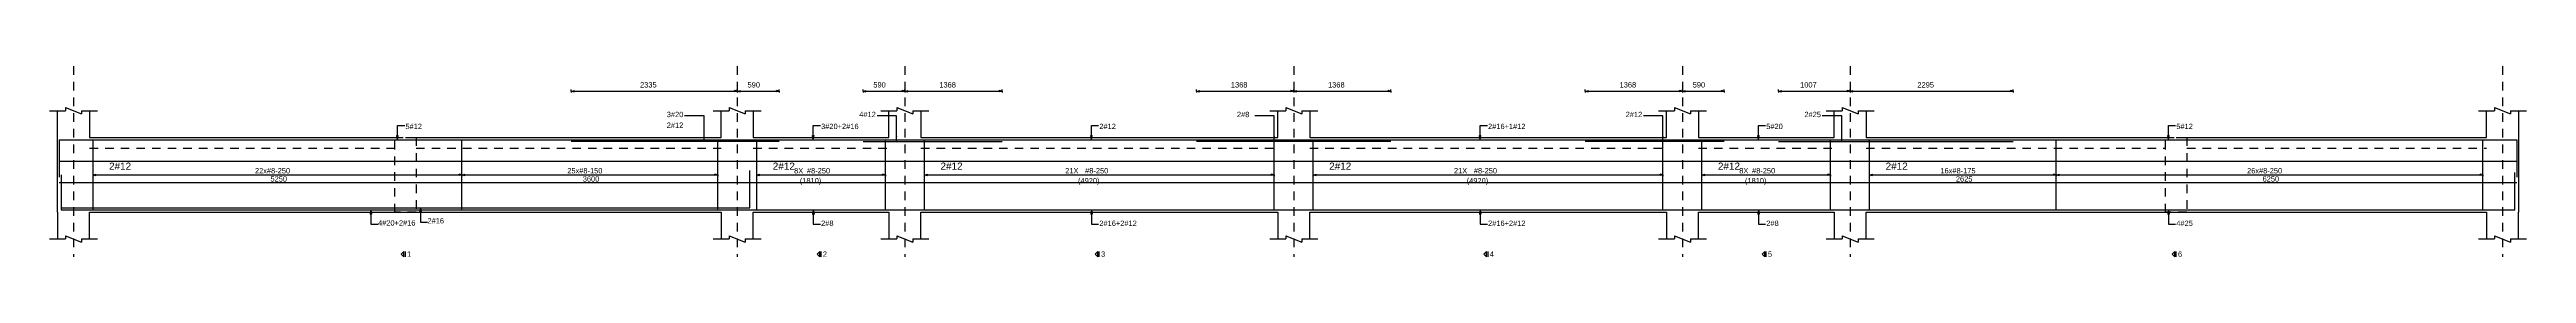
# Model space of a CAD drawing. Extents: x 0 to 98, y 3 to 248.
# Drawn here: x 0.66 to 35.52, y 149.89 to 152.57 of the extents above; entities that cross this region are included whole.
import ezdxf

# ---------------------------------------------------------------- set-up
doc = ezdxf.new("R2010")
doc.units = 0
doc.linetypes.add('ACAD_ISO02W100', pattern=[15, 12, -3])
for name, color, linetype in [('Axisline', 1, 'CONTINUOUS'), ('Beam_bottombarlabeling', 2, 'CONTINUOUS'), ('Beam_topbarsLabeling', 2, 'CONTINUOUS'), ('dim_all', 7, 'CONTINUOUS'), ('Extra_Topsteel_Labeling', 2, 'CONTINUOUS'), ('Extrabars', 7, 'CONTINUOUS'), ('Longsection', 2, 'CONTINUOUS'), ('main_botbars', 4, 'CONTINUOUS'), ('SecondaryBeam', 2, 'CONTINUOUS'), ('SectionLine', 4, 'CONTINUOUS'), ('Sidefacebar', 140, 'CONTINUOUS'), ('Slabline', 253, 'CONTINUOUS'), ('Stirrup_bar', 1, 'CONTINUOUS'), ('Stirrup_Dia_Spacing', 2, 'CONTINUOUS'), ('Stirrup_Length', 7, 'CONTINUOUS'), ('Stirrup_Numbers', 2, 'CONTINUOUS')]:
    doc.layers.add(name, color=color, linetype=linetype)
doc.styles.add('STRUDS_Arial', font='ARIAL.TTF', dxfattribs={"height": 0.04})

msp = doc.modelspace()

# ---------------------------------------------------------------- linework, layer by layer
at = {"layer": 'Axisline', "linetype": 'ACAD_ISO02W100', "ltscale": 0.01}
for p, q in [((1, 152.568), (1, 149.893)), ((10.34, 152.568), (10.34, 149.893)), ((12.7, 152.568), (12.7, 149.893)), ((18.17, 152.568), (18.17, 149.893)), ((23.64, 152.568), (23.64, 149.893)), ((26, 152.568), (26, 149.893)), ((35.18, 152.568), (35.18, 149.893))]:
    msp.add_line(p, q, dxfattribs=at)
at = {"layer": 'Beam_bottombarlabeling'}
for p, q in [((5.8805, 150.581), (5.8705, 150.521)), ((5.8805, 150.581), (5.8805, 150.381)), ((5.8805, 150.581), (5.8905, 150.521)), ((5.185, 150.551), (5.175, 150.491)), ((5.175, 150.491), (5.195, 150.491)), ((5.185, 150.551), (5.185, 150.351)), ((5.185, 150.551), (5.195, 150.491)), ((5.185, 150.351), (5.285, 150.351)), ((5.8705, 150.521), (5.8905, 150.521)), ((5.8805, 150.381), (5.9805, 150.381)), ((11.41, 150.551), (11.4, 150.491)), ((11.4, 150.491), (11.42, 150.491)), ((11.41, 150.551), (11.41, 150.351)), ((11.41, 150.551), (11.42, 150.491)), ((11.41, 150.351), (11.51, 150.351)), ((15.325, 150.551), (15.315, 150.491)), ((15.315, 150.491), (15.335, 150.491)), ((15.325, 150.551), (15.325, 150.351)), ((15.325, 150.551), (15.335, 150.491)), ((15.325, 150.351), (15.425, 150.351)), ((20.795, 150.551), (20.785, 150.491)), ((20.785, 150.491), (20.805, 150.491)), ((20.795, 150.551), (20.795, 150.351)), ((20.795, 150.551), (20.805, 150.491)), ((20.795, 150.351), (20.895, 150.351)), ((24.71, 150.551), (24.7, 150.491)), ((24.7, 150.491), (24.72, 150.491)), ((24.71, 150.551), (24.71, 150.351)), ((24.71, 150.551), (24.72, 150.491)), ((24.71, 150.351), (24.81, 150.351)), ((30.48, 150.551), (30.47, 150.491)), ((30.47, 150.491), (30.49, 150.491)), ((30.48, 150.551), (30.48, 150.351)), ((30.48, 150.551), (30.49, 150.491)), ((30.48, 150.351), (30.58, 150.351))]:
    msp.add_line(p, q, dxfattribs=at)
for points in [[(5.8805, 150.581), (5.8705, 150.521), (5.8805, 150.581), (5.8905, 150.521)], [(5.185, 150.551), (5.175, 150.491), (5.185, 150.551), (5.195, 150.491)], [(11.41, 150.551), (11.4, 150.491), (11.41, 150.551), (11.42, 150.491)], [(15.325, 150.551), (15.315, 150.491), (15.325, 150.551), (15.335, 150.491)], [(20.795, 150.551), (20.785, 150.491), (20.795, 150.551), (20.805, 150.491)], [(24.71, 150.551), (24.7, 150.491), (24.71, 150.551), (24.72, 150.491)], [(30.48, 150.551), (30.47, 150.491), (30.48, 150.551), (30.49, 150.491)]]:
    msp.add_solid(points, dxfattribs=at)
at = {"layer": 'Beam_topbarsLabeling'}
for p, q in [((5.56, 151.535), (5.56, 151.735)), ((5.56, 151.735), (5.66, 151.735)), ((11.41, 151.535), (11.41, 151.735)), ((11.41, 151.735), (11.51, 151.735)), ((15.325, 151.535), (15.325, 151.735)), ((15.325, 151.735), (15.425, 151.735)), ((20.795, 151.535), (20.795, 151.735)), ((20.795, 151.735), (20.895, 151.735)), ((24.71, 151.535), (24.71, 151.735)), ((24.71, 151.735), (24.81, 151.735)), ((30.48, 151.535), (30.48, 151.735)), ((30.48, 151.735), (30.58, 151.735)), ((5.56, 151.535), (5.55, 151.595)), ((5.55, 151.595), (5.57, 151.595)), ((5.56, 151.535), (5.57, 151.595)), ((5.56, 151.595), (5.565, 151.595)), ((11.41, 151.535), (11.4, 151.595)), ((11.4, 151.595), (11.42, 151.595)), ((11.41, 151.535), (11.42, 151.595)), ((11.41, 151.595), (11.415, 151.595)), ((15.325, 151.535), (15.315, 151.595)), ((15.315, 151.595), (15.335, 151.595)), ((15.325, 151.535), (15.335, 151.595)), ((15.325, 151.595), (15.33, 151.595)), ((20.795, 151.535), (20.785, 151.595)), ((20.785, 151.595), (20.805, 151.595)), ((20.795, 151.535), (20.805, 151.595)), ((20.795, 151.595), (20.8, 151.595)), ((24.71, 151.535), (24.7, 151.595)), ((24.7, 151.595), (24.72, 151.595)), ((24.71, 151.535), (24.72, 151.595)), ((24.71, 151.595), (24.715, 151.595)), ((30.48, 151.535), (30.47, 151.595)), ((30.47, 151.595), (30.49, 151.595)), ((30.48, 151.535), (30.49, 151.595)), ((30.48, 151.595), (30.485, 151.595))]:
    msp.add_line(p, q, dxfattribs=at)
for points in [[(5.56, 151.535), (5.55, 151.595), (5.56, 151.535), (5.57, 151.595)], [(11.41, 151.535), (11.4, 151.595), (11.41, 151.535), (11.42, 151.595)], [(15.325, 151.535), (15.315, 151.595), (15.325, 151.535), (15.335, 151.595)], [(20.795, 151.535), (20.785, 151.595), (20.795, 151.535), (20.805, 151.595)], [(24.71, 151.535), (24.7, 151.595), (24.71, 151.535), (24.72, 151.595)], [(30.48, 151.535), (30.47, 151.595), (30.48, 151.535), (30.49, 151.595)]]:
    msp.add_solid(points, dxfattribs=at)
at = {"layer": 'dim_all'}
for p, q in [((8.005, 152.218), (8.005, 152.238)), ((8.005, 152.218), (8.005, 152.238)), ((8.005, 152.218), (8.005, 152.23)), ((8.005, 152.218), (8.005, 152.23)), ((8.005, 152.218), (8.005, 152.23)), ((8.005, 152.218), (8.005, 152.23)), ((8.005, 152.218), (8.045, 152.228)), ((8.005, 152.218), (8.045, 152.228)), ((8.005, 152.218), (8.005, 152.198)), ((8.005, 152.218), (8.045, 152.208)), ((8.005, 152.218), (8.005, 152.205)), ((8.005, 152.218), (8.005, 152.205)), ((8.005, 152.218), (10.93, 152.218)), ((8.005, 152.218), (8.005, 152.198)), ((8.005, 152.218), (8.045, 152.208)), ((8.005, 152.218), (8.005, 152.205)), ((8.005, 152.218), (8.005, 152.205)), ((8.005, 152.218), (10.93, 152.218)), ((8.045, 152.208), (8.045, 152.228)), ((8.045, 152.208), (8.045, 152.228)), ((10.34, 152.218), (10.3, 152.228)), ((10.3, 152.208), (10.3, 152.228)), ((10.34, 152.218), (10.3, 152.228)), ((10.3, 152.208), (10.3, 152.228)), ((10.34, 152.218), (10.3, 152.228)), ((10.3, 152.208), (10.3, 152.228)), ((10.34, 152.218), (10.3, 152.228)), ((10.3, 152.208), (10.3, 152.228)), ((10.34, 152.218), (10.3, 152.208)), ((10.34, 152.218), (10.3, 152.208)), ((10.34, 152.218), (10.3, 152.208)), ((10.34, 152.218), (10.3, 152.208)), ((10.34, 152.218), (10.34, 152.238)), ((10.34, 152.218), (10.34, 152.238)), ((10.34, 152.218), (10.34, 152.238)), ((10.34, 152.218), (10.34, 152.238)), ((10.34, 152.218), (10.34, 152.238)), ((10.34, 152.218), (10.34, 152.238)), ((10.34, 152.218), (10.34, 152.238)), ((10.34, 152.218), (10.34, 152.238)), ((10.34, 152.218), (10.34, 152.23)), ((10.34, 152.218), (10.34, 152.23)), ((10.34, 152.218), (10.34, 152.23)), ((10.34, 152.218), (10.34, 152.23)), ((10.34, 152.218), (10.34, 152.23)), ((10.34, 152.218), (10.34, 152.23)), ((10.34, 152.218), (10.34, 152.23)), ((10.34, 152.218), (10.34, 152.23)), ((10.34, 152.218), (10.38, 152.228)), ((10.34, 152.218), (10.38, 152.228)), ((10.34, 152.218), (10.38, 152.228)), ((10.34, 152.218), (10.38, 152.228)), ((10.34, 152.218), (10.34, 152.198)), ((10.34, 152.218), (10.38, 152.208)), ((10.34, 152.218), (10.34, 152.198)), ((10.34, 152.218), (10.34, 152.205)), ((10.34, 152.218), (10.34, 152.205)), ((10.34, 152.218), (10.34, 152.205)), ((10.34, 152.218), (10.34, 152.205)), ((10.34, 152.218), (10.34, 152.218)), ((10.34, 152.218), (10.34, 152.198)), ((10.34, 152.218), (10.38, 152.208)), ((10.34, 152.218), (10.34, 152.198)), ((10.34, 152.218), (10.34, 152.198)), ((10.34, 152.218), (10.38, 152.208)), ((10.34, 152.218), (10.34, 152.198)), ((10.34, 152.218), (10.34, 152.205)), ((10.34, 152.218), (10.34, 152.205)), ((10.34, 152.218), (10.34, 152.205)), ((10.34, 152.218), (10.34, 152.205)), ((10.34, 152.218), (10.34, 152.218)), ((10.34, 152.218), (10.34, 152.198)), ((10.34, 152.218), (10.38, 152.208)), ((10.34, 152.218), (10.34, 152.198)), ((10.38, 152.208), (10.38, 152.228)), ((10.38, 152.208), (10.38, 152.228)), ((10.38, 152.208), (10.38, 152.228)), ((10.38, 152.208), (10.38, 152.228)), ((10.93, 152.218), (10.89, 152.228)), ((10.89, 152.208), (10.89, 152.228)), ((10.93, 152.218), (10.89, 152.228)), ((10.89, 152.208), (10.89, 152.228)), ((10.93, 152.218), (10.89, 152.208)), ((10.93, 152.218), (10.89, 152.208)), ((10.93, 152.218), (10.93, 152.238)), ((10.93, 152.218), (10.93, 152.238)), ((10.93, 152.218), (10.93, 152.23)), ((10.93, 152.218), (10.93, 152.23)), ((10.93, 152.218), (10.93, 152.23)), ((10.93, 152.218), (10.93, 152.23)), ((10.93, 152.218), (10.93, 152.198)), ((10.93, 152.218), (10.93, 152.205)), ((10.93, 152.218), (10.93, 152.205)), ((10.93, 152.218), (10.93, 152.198)), ((10.93, 152.218), (10.93, 152.205)), ((10.93, 152.218), (10.93, 152.205)), ((12.11, 152.218), (12.11, 152.238)), ((12.11, 152.218), (12.11, 152.23)), ((12.11, 152.218), (12.11, 152.23)), ((12.11, 152.218), (12.15, 152.228)), ((12.11, 152.218), (12.11, 152.198)), ((12.11, 152.218), (12.15, 152.208)), ((12.11, 152.218), (12.11, 152.205)), ((12.11, 152.218), (12.11, 152.205)), ((12.11, 152.218), (14.0675, 152.218)), ((12.15, 152.208), (12.15, 152.228)), ((12.7, 152.218), (12.66, 152.228)), ((12.66, 152.208), (12.66, 152.228)), ((12.7, 152.218), (12.66, 152.228)), ((12.66, 152.208), (12.66, 152.228)), ((12.7, 152.218), (12.66, 152.208)), ((12.7, 152.218), (12.66, 152.208)), ((12.7, 152.218), (12.7, 152.238)), ((12.7, 152.218), (12.7, 152.238)), ((12.7, 152.218), (12.7, 152.238)), ((12.7, 152.218), (12.7, 152.238)), ((12.7, 152.218), (12.7, 152.23)), ((12.7, 152.218), (12.7, 152.23)), ((12.7, 152.218), (12.7, 152.23)), ((12.7, 152.218), (12.7, 152.23)), ((12.7, 152.218), (12.74, 152.228)), ((12.7, 152.218), (12.74, 152.228)), ((12.7, 152.218), (12.7, 152.198)), ((12.7, 152.218), (12.74, 152.208)), ((12.7, 152.218), (12.7, 152.198)), ((12.7, 152.218), (12.7, 152.205)), ((12.7, 152.218), (12.7, 152.205)), ((12.7, 152.218), (12.7, 152.205)), ((12.7, 152.218), (12.7, 152.205)), ((12.7, 152.218), (12.7, 152.218)), ((12.7, 152.218), (12.7, 152.198)), ((12.7, 152.218), (12.74, 152.208)), ((12.7, 152.218), (12.7, 152.198)), ((12.74, 152.208), (12.74, 152.228)), ((12.74, 152.208), (12.74, 152.228)), ((14.0675, 152.218), (14.0275, 152.228)), ((14.0275, 152.208), (14.0275, 152.228)), ((14.0675, 152.218), (14.0275, 152.208)), ((14.0675, 152.218), (14.0675, 152.238)), ((14.0675, 152.218), (14.0675, 152.23)), ((14.0675, 152.218), (14.0675, 152.23)), ((14.0675, 152.218), (14.0675, 152.198)), ((14.0675, 152.218), (14.0675, 152.205)), ((14.0675, 152.218), (14.0675, 152.205)), ((16.8025, 152.218), (16.8025, 152.238)), ((16.8025, 152.218), (16.8025, 152.23)), ((16.8025, 152.218), (16.8025, 152.23)), ((16.8025, 152.218), (16.8425, 152.228)), ((16.8025, 152.218), (16.8025, 152.198)), ((16.8025, 152.218), (16.8425, 152.208)), ((16.8025, 152.218), (16.8025, 152.205)), ((16.8025, 152.218), (16.8025, 152.205)), ((16.8025, 152.218), (19.5375, 152.218)), ((16.8425, 152.208), (16.8425, 152.228)), ((18.17, 152.218), (18.13, 152.228)), ((18.13, 152.208), (18.13, 152.228)), ((18.17, 152.218), (18.13, 152.228)), ((18.13, 152.208), (18.13, 152.228)), ((18.17, 152.218), (18.13, 152.208)), ((18.17, 152.218), (18.13, 152.208)), ((18.17, 152.218), (18.17, 152.238)), ((18.17, 152.218), (18.17, 152.238)), ((18.17, 152.218), (18.17, 152.238)), ((18.17, 152.218), (18.17, 152.238)), ((18.17, 152.218), (18.17, 152.23)), ((18.17, 152.218), (18.17, 152.23)), ((18.17, 152.218), (18.17, 152.23)), ((18.17, 152.218), (18.17, 152.23)), ((18.17, 152.218), (18.21, 152.228)), ((18.17, 152.218), (18.21, 152.228)), ((18.17, 152.218), (18.17, 152.198)), ((18.17, 152.218), (18.21, 152.208)), ((18.17, 152.218), (18.17, 152.198)), ((18.17, 152.218), (18.17, 152.205)), ((18.17, 152.218), (18.17, 152.205)), ((18.17, 152.218), (18.17, 152.205)), ((18.17, 152.218), (18.17, 152.205)), ((18.17, 152.218), (18.17, 152.218)), ((18.17, 152.218), (18.17, 152.198)), ((18.17, 152.218), (18.21, 152.208)), ((18.17, 152.218), (18.17, 152.198)), ((18.21, 152.208), (18.21, 152.228)), ((18.21, 152.208), (18.21, 152.228)), ((19.5375, 152.218), (19.4975, 152.228)), ((19.4975, 152.208), (19.4975, 152.228)), ((19.5375, 152.218), (19.4975, 152.208)), ((19.5375, 152.218), (19.5375, 152.238)), ((19.5375, 152.218), (19.5375, 152.23)), ((19.5375, 152.218), (19.5375, 152.23)), ((19.5375, 152.218), (19.5375, 152.198)), ((19.5375, 152.218), (19.5375, 152.205)), ((19.5375, 152.218), (19.5375, 152.205)), ((22.2725, 152.218), (22.2725, 152.238)), ((22.2725, 152.218), (22.2725, 152.23)), ((22.2725, 152.218), (22.2725, 152.23)), ((22.2725, 152.218), (22.3125, 152.228)), ((22.2725, 152.218), (22.2725, 152.198)), ((22.2725, 152.218), (22.3125, 152.208)), ((22.2725, 152.218), (22.2725, 152.205)), ((22.2725, 152.218), (22.2725, 152.205)), ((22.2725, 152.218), (24.23, 152.218)), ((22.3125, 152.208), (22.3125, 152.228)), ((23.64, 152.218), (23.6, 152.228)), ((23.6, 152.208), (23.6, 152.228)), ((23.64, 152.218), (23.6, 152.228)), ((23.6, 152.208), (23.6, 152.228)), ((23.64, 152.218), (23.6, 152.208)), ((23.64, 152.218), (23.6, 152.208)), ((23.64, 152.218), (23.64, 152.238)), ((23.64, 152.218), (23.64, 152.238)), ((23.64, 152.218), (23.64, 152.238)), ((23.64, 152.218), (23.64, 152.238)), ((23.64, 152.218), (23.64, 152.23)), ((23.64, 152.218), (23.64, 152.23)), ((23.64, 152.218), (23.64, 152.23)), ((23.64, 152.218), (23.64, 152.23)), ((23.64, 152.218), (23.68, 152.228)), ((23.64, 152.218), (23.68, 152.228)), ((23.64, 152.218), (23.64, 152.198)), ((23.64, 152.218), (23.68, 152.208)), ((23.64, 152.218), (23.64, 152.198)), ((23.64, 152.218), (23.64, 152.205)), ((23.64, 152.218), (23.64, 152.205)), ((23.64, 152.218), (23.64, 152.205)), ((23.64, 152.218), (23.64, 152.205)), ((23.64, 152.218), (23.64, 152.218)), ((23.64, 152.218), (23.64, 152.198)), ((23.64, 152.218), (23.68, 152.208)), ((23.64, 152.218), (23.64, 152.198)), ((23.68, 152.208), (23.68, 152.228)), ((23.68, 152.208), (23.68, 152.228)), ((24.23, 152.218), (24.19, 152.228)), ((24.19, 152.208), (24.19, 152.228)), ((24.23, 152.218), (24.19, 152.208)), ((24.23, 152.218), (24.23, 152.238)), ((24.23, 152.218), (24.23, 152.23)), ((24.23, 152.218), (24.23, 152.23)), ((24.23, 152.218), (24.23, 152.198)), ((24.23, 152.218), (24.23, 152.205)), ((24.23, 152.218), (24.23, 152.205)), ((24.9926, 152.218), (24.9926, 152.238)), ((24.9926, 152.218), (24.9926, 152.23)), ((24.9926, 152.218), (24.9926, 152.23)), ((24.9926, 152.218), (25.0326, 152.228)), ((24.9926, 152.218), (24.9926, 152.198)), ((24.9926, 152.218), (25.0326, 152.208)), ((24.9926, 152.218), (24.9926, 152.205)), ((24.9926, 152.218), (24.9926, 152.205)), ((24.9926, 152.218), (28.295, 152.218)), ((25.0326, 152.208), (25.0326, 152.228)), ((26, 152.218), (25.96, 152.228)), ((25.96, 152.208), (25.96, 152.228)), ((26, 152.218), (25.96, 152.228)), ((25.96, 152.208), (25.96, 152.228)), ((26, 152.218), (25.96, 152.208)), ((26, 152.218), (25.96, 152.208)), ((26, 152.218), (26, 152.238)), ((26, 152.218), (26, 152.238)), ((26, 152.218), (26, 152.238)), ((26, 152.218), (26, 152.238)), ((26, 152.218), (26, 152.23)), ((26, 152.218), (26, 152.23)), ((26, 152.218), (26, 152.23)), ((26, 152.218), (26, 152.23)), ((26, 152.218), (26.04, 152.228)), ((26, 152.218), (26.04, 152.228)), ((26, 152.218), (26, 152.198)), ((26, 152.218), (26.04, 152.208)), ((26, 152.218), (26, 152.198)), ((26, 152.218), (26, 152.205)), ((26, 152.218), (26, 152.205)), ((26, 152.218), (26, 152.205)), ((26, 152.218), (26, 152.205)), ((26, 152.218), (26, 152.218)), ((26, 152.218), (26, 152.198)), ((26, 152.218), (26.04, 152.208)), ((26, 152.218), (26, 152.198)), ((26.04, 152.208), (26.04, 152.228)), ((26.04, 152.208), (26.04, 152.228)), ((28.295, 152.218), (28.255, 152.228)), ((28.255, 152.208), (28.255, 152.228)), ((28.295, 152.218), (28.255, 152.208)), ((28.295, 152.218), (28.295, 152.238)), ((28.295, 152.218), (28.295, 152.23)), ((28.295, 152.218), (28.295, 152.23)), ((28.295, 152.218), (28.295, 152.198)), ((28.295, 152.218), (28.295, 152.205)), ((28.295, 152.218), (28.295, 152.205))]:
    msp.add_line(p, q, dxfattribs=at)
for points in [[(8.005, 152.218), (8.045, 152.228), (8.005, 152.218), (8.045, 152.208)], [(8.005, 152.218), (8.045, 152.228), (8.005, 152.218), (8.045, 152.208)], [(10.34, 152.218), (10.3, 152.228), (10.34, 152.218), (10.3, 152.208)], [(10.34, 152.218), (10.3, 152.228), (10.34, 152.218), (10.3, 152.208)], [(10.34, 152.218), (10.3, 152.228), (10.34, 152.218), (10.3, 152.208)], [(10.34, 152.218), (10.3, 152.228), (10.34, 152.218), (10.3, 152.208)], [(10.34, 152.218), (10.38, 152.228), (10.34, 152.218), (10.38, 152.208)], [(10.34, 152.218), (10.38, 152.228), (10.34, 152.218), (10.38, 152.208)], [(10.34, 152.218), (10.38, 152.228), (10.34, 152.218), (10.38, 152.208)], [(10.34, 152.218), (10.38, 152.228), (10.34, 152.218), (10.38, 152.208)], [(10.93, 152.218), (10.89, 152.228), (10.93, 152.218), (10.89, 152.208)], [(10.93, 152.218), (10.89, 152.228), (10.93, 152.218), (10.89, 152.208)], [(12.11, 152.218), (12.15, 152.228), (12.11, 152.218), (12.15, 152.208)], [(12.7, 152.218), (12.66, 152.228), (12.7, 152.218), (12.66, 152.208)], [(12.7, 152.218), (12.66, 152.228), (12.7, 152.218), (12.66, 152.208)], [(12.7, 152.218), (12.74, 152.228), (12.7, 152.218), (12.74, 152.208)], [(12.7, 152.218), (12.74, 152.228), (12.7, 152.218), (12.74, 152.208)], [(14.0675, 152.218), (14.0275, 152.228), (14.0675, 152.218), (14.0275, 152.208)], [(16.8025, 152.218), (16.8425, 152.228), (16.8025, 152.218), (16.8425, 152.208)], [(18.17, 152.218), (18.13, 152.228), (18.17, 152.218), (18.13, 152.208)], [(18.17, 152.218), (18.13, 152.228), (18.17, 152.218), (18.13, 152.208)], [(18.17, 152.218), (18.21, 152.228), (18.17, 152.218), (18.21, 152.208)], [(18.17, 152.218), (18.21, 152.228), (18.17, 152.218), (18.21, 152.208)], [(19.5375, 152.218), (19.4975, 152.228), (19.5375, 152.218), (19.4975, 152.208)], [(22.2725, 152.218), (22.3125, 152.228), (22.2725, 152.218), (22.3125, 152.208)], [(23.64, 152.218), (23.6, 152.228), (23.64, 152.218), (23.6, 152.208)], [(23.64, 152.218), (23.6, 152.228), (23.64, 152.218), (23.6, 152.208)], [(23.64, 152.218), (23.68, 152.228), (23.64, 152.218), (23.68, 152.208)], [(23.64, 152.218), (23.68, 152.228), (23.64, 152.218), (23.68, 152.208)], [(24.23, 152.218), (24.19, 152.228), (24.23, 152.218), (24.19, 152.208)], [(24.9926, 152.218), (25.0326, 152.228), (24.9926, 152.218), (25.0326, 152.208)], [(26, 152.218), (25.96, 152.228), (26, 152.218), (25.96, 152.208)], [(26, 152.218), (25.96, 152.228), (26, 152.218), (25.96, 152.208)], [(26, 152.218), (26.04, 152.228), (26, 152.218), (26.04, 152.208)], [(26, 152.218), (26.04, 152.228), (26, 152.218), (26.04, 152.208)], [(28.295, 152.218), (28.255, 152.228), (28.295, 152.218), (28.255, 152.208)]]:
    msp.add_solid(points, dxfattribs=at)
at = {"layer": 'Extra_Topsteel_Labeling'}
for p, q in [((9.873, 151.872), (9.598, 151.872)), ((9.873, 151.522), (9.873, 151.872)), ((12.582, 151.872), (12.307, 151.872)), ((12.582, 151.522), (12.582, 151.872)), ((17.8965, 151.872), (17.6215, 151.872)), ((17.8965, 151.522), (17.8965, 151.872)), ((23.3665, 151.872), (23.0915, 151.872)), ((23.3665, 151.522), (23.3665, 151.872)), ((25.882, 151.872), (25.607, 151.872)), ((25.882, 151.522), (25.882, 151.872))]:
    msp.add_line(p, q, dxfattribs=at)
for points in [[(9.873, 151.522), (9.863, 151.582), (9.873, 151.522), (9.883, 151.582)], [(12.582, 151.522), (12.572, 151.582), (12.582, 151.522), (12.592, 151.582)], [(17.8965, 151.522), (17.8865, 151.582), (17.8965, 151.522), (17.9065, 151.582)], [(23.3665, 151.522), (23.3565, 151.582), (23.3665, 151.522), (23.3765, 151.582)], [(25.882, 151.522), (25.872, 151.582), (25.882, 151.522), (25.892, 151.582)]]:
    msp.add_solid(points, dxfattribs=at)
at = {"layer": 'Extrabars'}
for p, q in [((10.93, 151.512), (8.005, 151.512)), ((10.93, 151.512), (8.005, 151.512)), ((14.0675, 151.508), (12.11, 151.508)), ((19.5375, 151.512), (16.8025, 151.512)), ((24.23, 151.51), (22.2725, 151.51)), ((28.295, 151.508), (24.9926, 151.508))]:
    msp.add_line(p, q, dxfattribs=at)
at = {"layer": 'Longsection'}
for p, q in [((0.8875, 151.988), (0.8875, 151.943)), ((0.8875, 151.988), (1.1125, 151.898)), ((10.2275, 151.988), (10.2275, 151.943)), ((10.2275, 151.988), (10.4525, 151.898)), ((12.5875, 151.988), (12.5875, 151.943)), ((12.5875, 151.988), (12.8125, 151.898)), ((18.0575, 151.988), (18.0575, 151.943)), ((18.0575, 151.988), (18.2825, 151.898)), ((23.5275, 151.988), (23.5275, 151.943)), ((23.5275, 151.988), (23.7525, 151.898)), ((25.8875, 151.988), (25.8875, 151.943)), ((25.8875, 151.988), (26.1125, 151.898)), ((35.0675, 151.988), (35.0675, 151.943)), ((35.0675, 151.988), (35.2925, 151.898)), ((0.6625, 151.943), (0.775, 151.943)), ((0.6625, 151.943), (0.8875, 151.943)), ((0.775, 151.568), (0.775, 151.943)), ((1.1125, 151.943), (1.1125, 151.898)), ((1.1125, 151.943), (1.3375, 151.943)), ((1.225, 151.943), (1.225, 151.568)), ((10.0025, 151.943), (10.115, 151.943)), ((10.0025, 151.943), (10.2275, 151.943)), ((10.115, 151.568), (10.115, 151.943)), ((10.4525, 151.943), (10.4525, 151.898)), ((10.4525, 151.943), (10.6775, 151.943)), ((10.565, 151.943), (10.565, 151.568)), ((12.3625, 151.943), (12.475, 151.943)), ((12.3625, 151.943), (12.5875, 151.943)), ((12.475, 151.568), (12.475, 151.943)), ((12.8125, 151.943), (12.8125, 151.898)), ((12.8125, 151.943), (13.0375, 151.943)), ((12.925, 151.943), (12.925, 151.568)), ((17.8325, 151.943), (17.945, 151.943)), ((17.8325, 151.943), (18.0575, 151.943)), ((17.945, 151.568), (17.945, 151.943)), ((18.2825, 151.943), (18.2825, 151.898)), ((18.2825, 151.943), (18.5075, 151.943)), ((18.395, 151.943), (18.395, 151.568)), ((23.3025, 151.943), (23.415, 151.943)), ((23.3025, 151.943), (23.5275, 151.943)), ((23.415, 151.568), (23.415, 151.943)), ((23.7525, 151.943), (23.7525, 151.898)), ((23.7525, 151.943), (23.9775, 151.943)), ((23.865, 151.943), (23.865, 151.568)), ((25.6625, 151.943), (25.775, 151.943)), ((25.6625, 151.943), (25.8875, 151.943)), ((25.775, 151.568), (25.775, 151.943)), ((26.1125, 151.943), (26.1125, 151.898)), ((26.1125, 151.943), (26.3375, 151.943)), ((26.225, 151.943), (26.225, 151.568)), ((34.8425, 151.943), (34.955, 151.943)), ((34.8425, 151.943), (35.0675, 151.943)), ((34.955, 151.568), (34.955, 151.943)), ((35.2925, 151.943), (35.2925, 151.898)), ((35.2925, 151.943), (35.5175, 151.943)), ((35.405, 151.943), (35.405, 151.568)), ((0.775, 150.518), (0.775, 151.568)), ((1, 151.568), (1, 151.568)), ((1.225, 151.568), (5.52, 151.568)), ((5.67, 151.568), (10.115, 151.568)), ((10.565, 151.568), (12.475, 151.568)), ((12.925, 151.568), (17.945, 151.568)), ((18.395, 151.568), (23.415, 151.568)), ((23.865, 151.568), (25.775, 151.568)), ((26.225, 151.568), (30.44, 151.568)), ((30.59, 151.568), (34.955, 151.568)), ((35.405, 151.568), (35.405, 150.518)), ((0.775, 150.518), (0.775, 150.143)), ((1.225, 150.143), (1.225, 150.518)), ((1.225, 150.518), (5.52, 150.518)), ((5.52, 150.518), (10.115, 150.518)), ((10.115, 150.518), (10.115, 150.143)), ((10.565, 150.143), (10.565, 150.518)), ((10.565, 150.518), (12.475, 150.518)), ((12.475, 150.518), (12.475, 150.143)), ((12.925, 150.143), (12.925, 150.518)), ((12.925, 150.518), (17.945, 150.518)), ((17.945, 150.518), (17.945, 150.143)), ((18.395, 150.143), (18.395, 150.518)), ((18.395, 150.518), (23.415, 150.518)), ((23.415, 150.518), (23.415, 150.143)), ((23.865, 150.143), (23.865, 150.518)), ((23.865, 150.518), (25.775, 150.518)), ((25.775, 150.518), (25.775, 150.143)), ((26.225, 150.143), (26.225, 150.518)), ((26.225, 150.518), (30.44, 150.518)), ((30.44, 150.518), (34.955, 150.518)), ((34.955, 150.518), (34.955, 150.143)), ((35.405, 150.143), (35.405, 150.518)), ((0.6625, 150.143), (0.775, 150.143)), ((0.6625, 150.143), (0.8875, 150.143)), ((0.8875, 150.188), (0.8875, 150.143)), ((0.8875, 150.188), (1.1125, 150.098)), ((1.1125, 150.143), (1.1125, 150.098)), ((1.1125, 150.143), (1.3375, 150.143)), ((10.0025, 150.143), (10.115, 150.143)), ((10.0025, 150.143), (10.2275, 150.143)), ((10.2275, 150.188), (10.2275, 150.143)), ((10.2275, 150.188), (10.4525, 150.098)), ((10.4525, 150.143), (10.4525, 150.098)), ((10.4525, 150.143), (10.6775, 150.143)), ((12.3625, 150.143), (12.475, 150.143)), ((12.3625, 150.143), (12.5875, 150.143)), ((12.5875, 150.188), (12.5875, 150.143)), ((12.5875, 150.188), (12.8125, 150.098)), ((12.8125, 150.143), (12.8125, 150.098)), ((12.8125, 150.143), (13.0375, 150.143)), ((17.8325, 150.143), (17.945, 150.143)), ((17.8325, 150.143), (18.0575, 150.143)), ((18.0575, 150.188), (18.0575, 150.143)), ((18.0575, 150.188), (18.2825, 150.098)), ((18.2825, 150.143), (18.2825, 150.098)), ((18.2825, 150.143), (18.5075, 150.143)), ((23.3025, 150.143), (23.415, 150.143)), ((23.3025, 150.143), (23.5275, 150.143)), ((23.5275, 150.188), (23.5275, 150.143)), ((23.5275, 150.188), (23.7525, 150.098)), ((23.7525, 150.143), (23.7525, 150.098)), ((23.7525, 150.143), (23.9775, 150.143)), ((25.6625, 150.143), (25.775, 150.143)), ((25.6625, 150.143), (25.8875, 150.143)), ((25.8875, 150.188), (25.8875, 150.143)), ((25.8875, 150.188), (26.1125, 150.098)), ((26.1125, 150.143), (26.1125, 150.098)), ((26.1125, 150.143), (26.3375, 150.143)), ((34.8425, 150.143), (34.955, 150.143)), ((34.8425, 150.143), (35.0675, 150.143)), ((35.0675, 150.188), (35.0675, 150.143)), ((35.0675, 150.188), (35.2925, 150.098)), ((35.2925, 150.143), (35.2925, 150.098)), ((35.2925, 150.143), (35.5175, 150.143))]:
    msp.add_line(p, q, dxfattribs=at)
at = {"layer": 'main_botbars'}
for p, q in [((0.8, 151.535), (0.8, 151.01)), ((0.8, 151.535), (10.54, 151.535)), ((10.14, 151.535), (12.9, 151.535)), ((12.5, 151.535), (18.37, 151.535)), ((17.97, 151.535), (23.84, 151.535)), ((23.44, 151.535), (26.2, 151.535)), ((25.8, 151.535), (35.38, 151.535)), ((35.38, 151.535), (35.38, 151.01)), ((0.825, 151.043), (0.825, 150.551)), ((0.825, 151.043), (0.825, 150.581)), ((10.515, 150.581), (10.515, 151.106)), ((35.355, 150.551), (35.355, 151.076)), ((0.825, 150.581), (10.515, 150.581)), ((10.515, 150.581), (10.515, 150.581)), ((0.825, 150.551), (10.515, 150.551)), ((10.165, 150.551), (10.165, 150.551)), ((10.165, 150.551), (12.875, 150.551)), ((10.515, 150.551), (10.515, 150.551)), ((12.525, 150.551), (12.525, 150.551)), ((12.525, 150.551), (18.345, 150.551)), ((17.995, 150.551), (17.995, 150.551)), ((17.995, 150.551), (23.815, 150.551)), ((23.465, 150.551), (23.465, 150.551)), ((23.465, 150.551), (26.175, 150.551)), ((25.825, 150.551), (35.355, 150.551))]:
    msp.add_line(p, q, dxfattribs=at)
at = {"layer": 'SecondaryBeam', "linetype": 'ACAD_ISO02W100', "ltscale": 0.01}
for p, q in [((5.52, 151.568), (5.82, 151.568)), ((5.52, 150.518), (5.52, 151.568)), ((5.82, 151.568), (5.82, 150.518)), ((30.44, 151.568), (30.74, 151.568)), ((30.44, 150.518), (30.44, 151.568)), ((30.74, 151.568), (30.74, 150.518)), ((5.82, 150.518), (5.52, 150.518)), ((30.74, 150.518), (30.44, 150.518))]:
    msp.add_line(p, q, dxfattribs=at)
at = {"layer": 'SectionLine'}
for p, q in [((5.65, 149.968), (5.6125, 149.93)), ((5.65, 149.893), (5.6125, 149.93)), ((5.65, 149.893), (5.65, 149.968)), ((5.67, 149.893), (5.67, 149.968)), ((11.5, 149.968), (11.4625, 149.93)), ((11.5, 149.893), (11.4625, 149.93)), ((11.5, 149.893), (11.5, 149.968)), ((11.52, 149.893), (11.52, 149.968)), ((15.415, 149.968), (15.3775, 149.93)), ((15.415, 149.893), (15.3775, 149.93)), ((15.415, 149.893), (15.415, 149.968)), ((15.435, 149.893), (15.435, 149.968)), ((20.885, 149.968), (20.8475, 149.93)), ((20.885, 149.893), (20.8475, 149.93)), ((20.885, 149.893), (20.885, 149.968)), ((20.905, 149.893), (20.905, 149.968)), ((24.8, 149.968), (24.7625, 149.93)), ((24.8, 149.893), (24.7625, 149.93)), ((24.8, 149.893), (24.8, 149.968)), ((24.82, 149.893), (24.82, 149.968)), ((30.57, 149.968), (30.5325, 149.93)), ((30.57, 149.893), (30.5325, 149.93)), ((30.57, 149.893), (30.57, 149.968)), ((30.59, 149.893), (30.59, 149.968))]:
    msp.add_line(p, q, dxfattribs=at)
at = {"layer": 'Sidefacebar'}
for p, q in [((0.8, 151.235), (10.54, 151.235)), ((0.8, 150.935), (10.54, 150.935)), ((10.14, 151.235), (12.9, 151.235)), ((10.14, 150.935), (12.9, 150.935)), ((12.5, 151.235), (18.37, 151.235)), ((12.5, 150.935), (18.37, 150.935)), ((17.97, 151.235), (23.84, 151.235)), ((17.97, 150.935), (23.84, 150.935)), ((23.44, 151.235), (26.2, 151.235)), ((23.44, 150.935), (26.2, 150.935)), ((25.8, 151.235), (35.38, 151.235)), ((25.8, 150.935), (35.38, 150.935))]:
    msp.add_line(p, q, dxfattribs=at)
at = {"layer": 'Slabline', "linetype": 'ACAD_ISO02W100', "ltscale": 0.01}
for p, q in [((1.225, 151.418), (5.52, 151.418)), ((5.82, 151.418), (10.115, 151.418)), ((10.565, 151.418), (12.475, 151.418)), ((12.925, 151.418), (17.945, 151.418)), ((18.395, 151.418), (23.415, 151.418)), ((23.865, 151.418), (25.775, 151.418)), ((26.225, 151.418), (30.44, 151.418)), ((30.74, 151.418), (34.955, 151.418))]:
    msp.add_line(p, q, dxfattribs=at)
at = {"layer": 'Stirrup_bar'}
for p, q in [((1.275, 150.551), (1.275, 151.535)), ((6.465, 150.551), (6.465, 151.535)), ((10.065, 150.551), (10.065, 151.535)), ((10.615, 150.551), (10.615, 151.535)), ((12.425, 150.551), (12.425, 151.535)), ((12.975, 150.551), (12.975, 151.535)), ((17.895, 150.551), (17.895, 151.535)), ((18.445, 150.551), (18.445, 151.535)), ((23.365, 150.551), (23.365, 151.535)), ((23.915, 150.551), (23.915, 151.535)), ((25.725, 150.551), (25.725, 151.535)), ((26.275, 150.551), (26.275, 151.535)), ((28.9, 150.551), (28.9, 151.535)), ((34.905, 150.551), (34.905, 151.535))]:
    msp.add_line(p, q, dxfattribs=at)
at = {"layer": 'Stirrup_Length'}
for p, q in [((1.275, 151.043), (1.275, 151.063)), ((1.275, 151.043), (1.315, 151.053)), ((1.275, 151.043), (10.065, 151.043)), ((1.275, 151.043), (1.275, 151.023)), ((1.275, 151.043), (1.315, 151.033)), ((1.315, 151.033), (1.315, 151.053)), ((6.465, 151.043), (6.425, 151.053)), ((6.425, 151.033), (6.425, 151.053)), ((6.465, 151.043), (6.425, 151.033)), ((6.465, 151.043), (6.465, 151.063)), ((6.465, 151.043), (6.465, 151.063)), ((6.465, 151.043), (6.505, 151.053)), ((6.465, 151.043), (6.465, 151.023)), ((6.465, 151.043), (6.505, 151.033)), ((6.465, 151.043), (6.465, 151.023)), ((6.505, 151.033), (6.505, 151.053)), ((10.065, 151.043), (10.025, 151.053)), ((10.025, 151.033), (10.025, 151.053)), ((10.065, 151.043), (10.025, 151.033)), ((10.065, 151.043), (10.065, 151.063)), ((10.065, 151.043), (10.065, 151.023)), ((10.615, 151.043), (10.615, 151.063)), ((10.615, 151.043), (10.655, 151.053)), ((10.615, 151.043), (12.425, 151.043)), ((10.615, 151.043), (10.615, 151.023)), ((10.615, 151.043), (10.655, 151.033)), ((10.655, 151.033), (10.655, 151.053)), ((12.425, 151.043), (12.385, 151.053)), ((12.385, 151.033), (12.385, 151.053)), ((12.425, 151.043), (12.385, 151.033)), ((12.425, 151.043), (12.425, 151.063)), ((12.425, 151.043), (12.425, 151.023)), ((12.975, 151.043), (12.975, 151.063)), ((12.975, 151.043), (13.015, 151.053)), ((12.975, 151.043), (17.895, 151.043)), ((12.975, 151.043), (12.975, 151.023)), ((12.975, 151.043), (13.015, 151.033)), ((13.015, 151.033), (13.015, 151.053)), ((17.895, 151.043), (17.855, 151.053)), ((17.855, 151.033), (17.855, 151.053)), ((17.895, 151.043), (17.855, 151.033)), ((17.895, 151.043), (17.895, 151.063)), ((17.895, 151.043), (17.895, 151.023)), ((18.445, 151.043), (18.445, 151.063)), ((18.445, 151.043), (18.485, 151.053)), ((18.445, 151.043), (23.365, 151.043)), ((18.445, 151.043), (18.445, 151.023)), ((18.445, 151.043), (18.485, 151.033)), ((18.485, 151.033), (18.485, 151.053)), ((23.365, 151.043), (23.325, 151.053)), ((23.325, 151.033), (23.325, 151.053)), ((23.365, 151.043), (23.325, 151.033)), ((23.365, 151.043), (23.365, 151.063)), ((23.365, 151.043), (23.365, 151.023)), ((23.915, 151.043), (23.915, 151.063)), ((23.915, 151.043), (23.955, 151.053)), ((23.915, 151.043), (25.725, 151.043)), ((23.915, 151.043), (23.915, 151.023)), ((23.915, 151.043), (23.955, 151.033)), ((23.955, 151.033), (23.955, 151.053)), ((25.725, 151.043), (25.685, 151.053)), ((25.685, 151.033), (25.685, 151.053)), ((25.725, 151.043), (25.685, 151.033)), ((25.725, 151.043), (25.725, 151.063)), ((25.725, 151.043), (25.725, 151.023)), ((26.275, 151.043), (26.275, 151.063)), ((26.275, 151.043), (26.315, 151.053)), ((26.275, 151.043), (34.905, 151.043)), ((26.275, 151.043), (26.275, 151.023)), ((26.275, 151.043), (26.315, 151.033)), ((26.315, 151.033), (26.315, 151.053)), ((28.9, 151.043), (28.86, 151.053)), ((28.86, 151.033), (28.86, 151.053)), ((28.9, 151.043), (28.86, 151.033)), ((28.9, 151.043), (28.9, 151.063)), ((28.9, 151.043), (28.9, 151.063)), ((28.9, 151.043), (28.94, 151.053)), ((28.9, 151.043), (28.9, 151.023)), ((28.9, 151.043), (28.94, 151.033)), ((28.9, 151.043), (28.9, 151.023)), ((28.94, 151.033), (28.94, 151.053)), ((34.905, 151.043), (34.865, 151.053)), ((34.865, 151.033), (34.865, 151.053)), ((34.905, 151.043), (34.865, 151.033)), ((34.905, 151.043), (34.905, 151.063)), ((34.905, 151.043), (34.905, 151.023))]:
    msp.add_line(p, q, dxfattribs=at)
for points in [[(1.275, 151.043), (1.315, 151.053), (1.275, 151.043), (1.315, 151.033)], [(6.465, 151.043), (6.425, 151.053), (6.465, 151.043), (6.425, 151.033)], [(6.465, 151.043), (6.505, 151.053), (6.465, 151.043), (6.505, 151.033)], [(10.065, 151.043), (10.025, 151.053), (10.065, 151.043), (10.025, 151.033)], [(10.615, 151.043), (10.655, 151.053), (10.615, 151.043), (10.655, 151.033)], [(12.425, 151.043), (12.385, 151.053), (12.425, 151.043), (12.385, 151.033)], [(12.975, 151.043), (13.015, 151.053), (12.975, 151.043), (13.015, 151.033)], [(17.895, 151.043), (17.855, 151.053), (17.895, 151.043), (17.855, 151.033)], [(18.445, 151.043), (18.485, 151.053), (18.445, 151.043), (18.485, 151.033)], [(23.365, 151.043), (23.325, 151.053), (23.365, 151.043), (23.325, 151.033)], [(23.915, 151.043), (23.955, 151.053), (23.915, 151.043), (23.955, 151.033)], [(25.725, 151.043), (25.685, 151.053), (25.725, 151.043), (25.685, 151.033)], [(26.275, 151.043), (26.315, 151.053), (26.275, 151.043), (26.315, 151.033)], [(28.9, 151.043), (28.86, 151.053), (28.9, 151.043), (28.86, 151.033)], [(28.9, 151.043), (28.94, 151.053), (28.9, 151.043), (28.94, 151.033)], [(34.905, 151.043), (34.865, 151.053), (34.905, 151.043), (34.865, 151.033)]]:
    msp.add_solid(points, dxfattribs=at)

# ---------------------------------------------------------------- texts
at = {"layer": 'Beam_bottombarlabeling', "style": 'STRUDS_Arial'}
for s, p in [('4#20+2#16', (5.285, 150.331)), ('2#16', (5.9805, 150.361)), ('2#8', (11.52, 150.326)), ('2#16+2#12', (15.435, 150.326)), ('2#16+2#12', (20.905, 150.326)), ('2#8', (24.82, 150.326)), ('4#25', (30.59, 150.326))]:
    msp.add_text(s, height=0.075, dxfattribs=at).set_placement(p)
at = {"layer": 'Beam_topbarsLabeling', "style": 'STRUDS_Arial'}
for s, p in [('5#12', (5.67, 151.685)), ('3#20+2#16', (11.52, 151.685)), ('2#12', (15.435, 151.685)), ('2#16+1#12', (20.905, 151.685)), ('5#20', (24.82, 151.685)), ('5#12', (30.59, 151.685))]:
    msp.add_text(s, height=0.075, dxfattribs=at).set_placement(p)
at = {"layer": 'dim_all', "style": 'STRUDS_Arial'}
for s, p in [('2335', (8.9725, 152.268)), ('2335', (8.9725, 152.268)), ('590', (10.485, 152.268)), ('590', (10.485, 152.268)), ('590', (12.255, 152.268)), ('1368', (13.1838, 152.268)), ('1368', (17.2863, 152.268)), ('1368', (18.6538, 152.268)), ('1368', (22.7563, 152.268)), ('590', (23.785, 152.268)), ('1007', (25.2963, 152.268)), ('2295', (26.9475, 152.268))]:
    msp.add_text(s, height=0.075, dxfattribs=at).set_placement(p)
at = {"layer": 'Extra_Topsteel_Labeling', "style": 'STRUDS_Arial'}
for s, p in [('3#20', (9.348, 151.852)), ('2#12', (9.348, 151.702)), ('4#12', (12.057, 151.852)), ('2#8', (17.3715, 151.852)), ('2#12', (22.8415, 151.852)), ('2#25', (25.357, 151.852))]:
    msp.add_text(s, height=0.075, dxfattribs=at).set_placement(p)
at = {"layer": 'SectionLine', "style": 'STRUDS_Arial'}
for s, p in [('1', (5.694, 149.893)), ('2', (11.544, 149.893)), ('3', (15.459, 149.893)), ('4', (20.929, 149.893)), ('5', (24.844, 149.893)), ('6', (30.614, 149.893))]:
    msp.add_text(s, height=0.075, dxfattribs=at).set_placement(p)
at = {"layer": 'Sidefacebar', "style": 'STRUDS_Arial'}
for p in [(1.5, 151.115), (10.84, 151.115), (13.2, 151.115), (18.67, 151.115), (24.14, 151.115), (26.5, 151.115)]:
    msp.add_text('2#12', height=0.1, dxfattribs=at).set_placement(p)
at = {"layer": 'Stirrup_Dia_Spacing', "style": 'STRUDS_Arial'}
for s, p in [('#8-250', (3.7215, 151.063)), ('5250', (3.771, 150.948)), ('#8-150', (8.1165, 151.063)), ('3600', (8.166, 150.948)), ('#8-250', (11.32, 151.063)), ('#8-250', (15.235, 151.063)), ('#8-250', (20.705, 151.063)), ('#8-250', (24.62, 151.063)), ('#8-175', (27.439, 151.063)), ('2625', (27.4885, 150.948)), ('#8-250', (31.754, 151.063)), ('6250', (31.8035, 150.948))]:
    msp.add_text(s, height=0.075, dxfattribs=at).set_placement(p)
at = {"layer": 'Stirrup_Length', "style": 'STRUDS_Arial'}
for s, p in [('(1810)', (11.22, 150.923)), ('(4920)', (15.135, 150.923)), ('(4920)', (20.605, 150.923)), ('(1810)', (24.52, 150.923))]:
    msp.add_text(s, height=0.075, dxfattribs=at).set_placement(p)
at = {"layer": 'Stirrup_Numbers', "style": 'STRUDS_Arial'}
for s, p in [('22x', (3.553, 151.063)), ('25x', (7.948, 151.063)), ('8X', (11.14, 151.063)), ('21X', (14.955, 151.063)), ('21X', (20.425, 151.063)), ('8X', (24.44, 151.063)), ('16x', (27.2705, 151.063)), ('26x', (31.5855, 151.063))]:
    msp.add_text(s, height=0.075, dxfattribs=at).set_placement(p)

doc.saveas('drawing.dxf')
